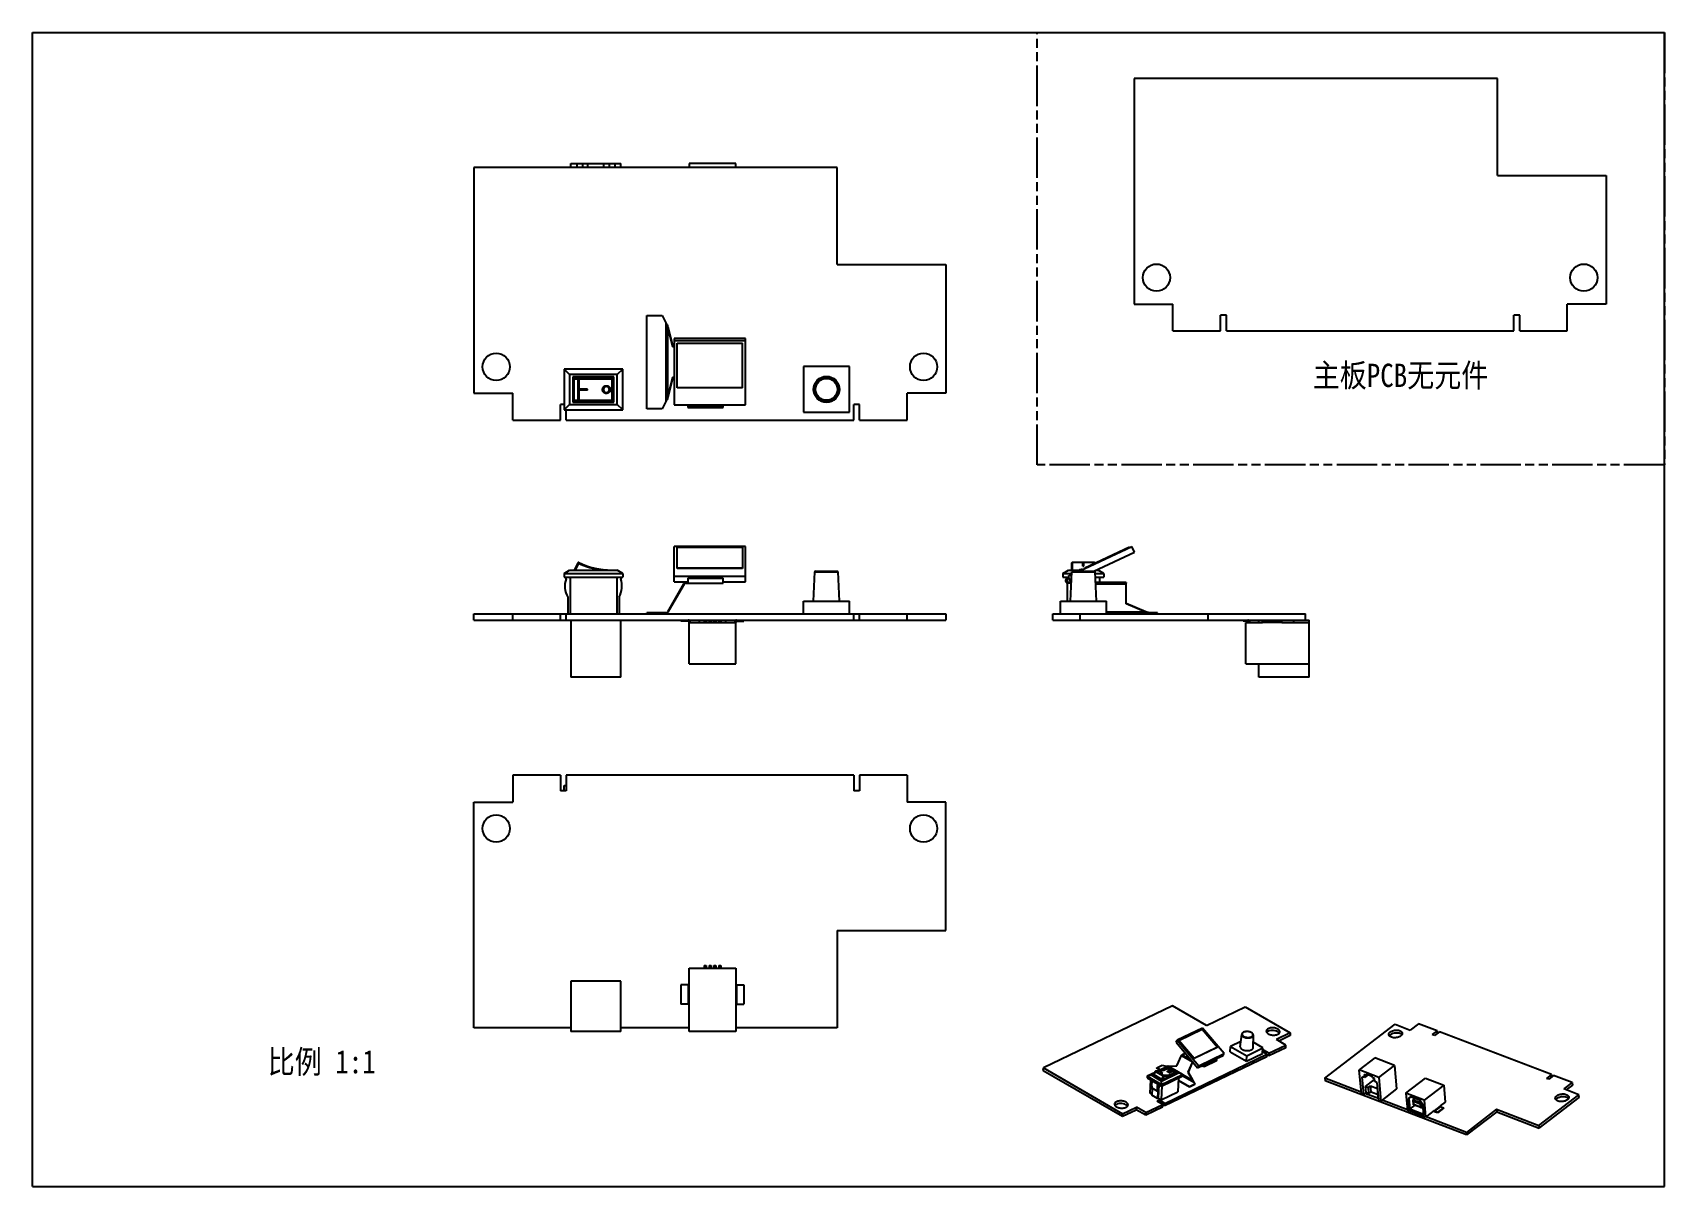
# Model space of a CAD drawing. Extents: x 0 to 420, y 0 to 297.
import ezdxf

# ---------------------------------------------------------------- set-up
doc = ezdxf.new("R2010")
doc.units = 0
doc.header["$LTSCALE"] = 23.1
doc.linetypes.add('PHANTOM', pattern=[0.8, 0.45, -0.05, 0.1, -0.05, 0.1, -0.05])
doc.layers.get('0').update_dxf_attribs({"linetype": 'CONTINUOUS'})
doc.layers.add('06___PRT_ALL_SURFS', color=7, linetype='CONTINUOUS')
doc.styles.get("Standard").update_dxf_attribs({"font": 'txt', "width": 0.85})

msp = doc.modelspace()

# ---------------------------------------------------------------- texts
at = {"color": 2, "linetype": 'CONTINUOUS', "char_height": 6, "width": 62.0331, "attachment_point": 1}
for s, insert in [('{\\fSimSun|b0|i0|c134|p2;\\C5;主板\\fSimSun|b0|i0|c0|p2;PCB\\fSimSun|b0|i0|c134|p2;无元件}', (329.49, 211.78)), ('{\\fSimSun|b0|i0|c134|p2;\\C5;比例\\fSimSun|b0|i0|c0|p2; 1\\fSimSun|b0|i0|c134|p2;:1}', (60.52, 35.08))]:
    msp.add_mtext(s, dxfattribs=dict(at, insert=insert))

# ---------------------------------------------------------------- linework, layer by layer
at = {"color": 7, "linetype": 'CONTINUOUS'}
for p, q in [((0, 0), (0, 297)), ((0, 297), (420, 297)), ((420, 0), (420, 297)), ((283.52, 285.23), (283.52, 227.13)), ((377.02, 285.23), (283.52, 285.23)), ((377.02, 260.23), (377.02, 285.23)), ((113.58, 262.27), (113.58, 204.17)), ((207.08, 262.27), (113.58, 262.27)), ((138.53, 262.27), (138.53, 263.27)), ((138.53, 263.27), (151.43, 263.27)), ((140.08, 263.27), (140.08, 262.27)), ((141.58, 262.27), (141.58, 263.27)), ((142.93, 262.27), (142.93, 263.27)), ((147.03, 262.27), (147.03, 263.27)), ((148.38, 263.27), (148.38, 262.27)), ((149.88, 263.27), (149.88, 262.27)), ((151.43, 262.27), (151.43, 263.27)), ((181, 263.27), (168.96, 263.27)), ((168.96, 263.27), (168.96, 262.27)), ((181, 262.27), (181, 263.27)), ((207.08, 237.27), (207.08, 262.27)), ((377.02, 260.23), (405.02, 260.23)), ((405.02, 260.23), (405.02, 227.13)), ((207.08, 237.27), (235.08, 237.27)), ((235.08, 237.27), (235.08, 204.17)), ((283.52, 227.13), (293.52, 227.13)), ((293.52, 220.23), (293.52, 227.13)), ((405.02, 227.13), (395.01, 227.13)), ((395.01, 220.23), (395.01, 227.13)), ((158.05, 224.18), (162.05, 224.18)), ((158.05, 200.18), (158.05, 224.18)), ((162.05, 224.18), (162.97, 222.33)), ((307.27, 224.23), (305.77, 224.23)), ((305.77, 220.23), (305.77, 224.23)), ((307.27, 220.23), (307.27, 224.23)), ((382.77, 224.23), (381.27, 224.23)), ((381.27, 220.23), (381.27, 224.23)), ((382.77, 220.23), (382.77, 224.23)), ((162.97, 222.33), (162.97, 202.03)), ((163.41, 221.18), (163.54, 221.18)), ((163.41, 221.18), (164.66, 216.18)), ((163.41, 221.18), (163.41, 203.18)), ((293.52, 220.23), (305.77, 220.23)), ((307.27, 220.23), (381.27, 220.23)), ((382.77, 220.23), (395.01, 220.23)), ((164.66, 216.18), (165.13, 216.18)), ((183.53, 218.29), (165.13, 218.29)), ((165.13, 218.29), (165.13, 201.21)), ((183.53, 217.62), (165.13, 217.62)), ((165.93, 217.07), (182.73, 217.07)), ((165.93, 205.52), (165.93, 217.07)), ((165.93, 217.03), (182.73, 217.03)), ((182.73, 205.52), (182.73, 217.07)), ((183.53, 201.21), (183.53, 218.29)), ((136.78, 210.37), (138.18, 208.97)), ((151.88, 210.37), (136.78, 210.37)), ((136.78, 210.37), (136.78, 199.87)), ((151.88, 210.37), (150.48, 208.97)), ((151.88, 199.87), (151.88, 210.37)), ((210.23, 211.07), (198.43, 211.07)), ((198.43, 211.07), (198.43, 199.27)), ((210.23, 199.27), (210.23, 211.07)), ((150.48, 208.97), (138.18, 208.97)), ((138.18, 208.97), (138.18, 201.27)), ((149.58, 208.37), (139.08, 208.37)), ((139.08, 208.37), (139.08, 201.87)), ((139.28, 207.92), (149.32, 207.92)), ((139.39, 202.32), (139.39, 207.92)), ((139.48, 208.12), (149.12, 208.12)), ((140.29, 207.92), (140.29, 202.32)), ((140.55, 207.92), (140.55, 202.32)), ((149.08, 208.12), (149.08, 202.32)), ((149.28, 207.92), (149.28, 202.32)), ((149.32, 202.32), (149.32, 207.92)), ((149.58, 201.87), (149.58, 208.37)), ((150.48, 201.27), (150.48, 208.97)), ((164.66, 208.18), (163.41, 203.18)), ((165.13, 208.18), (164.66, 208.18)), ((113.58, 204.17), (123.58, 204.17)), ((123.58, 197.27), (123.58, 204.17)), ((139.08, 201.87), (149.58, 201.87)), ((149.32, 202.32), (139.28, 202.32)), ((149.12, 202.12), (139.48, 202.12)), ((142.78, 205.25), (140.9, 205.25)), ((140.9, 205), (140.9, 205.25)), ((142.78, 205), (140.9, 205)), ((142.77, 205), (142.77, 205.25)), ((142.78, 205), (142.78, 205.25)), ((149.08, 202.12), (149.08, 202.32)), ((162.97, 202.03), (162.05, 200.18)), ((163.41, 203.18), (163.54, 203.18)), ((182.73, 205.52), (165.93, 205.52)), ((235.08, 204.17), (225.08, 204.17)), ((225.08, 197.27), (225.08, 204.17)), ((136.78, 201.27), (135.83, 201.27)), ((135.83, 197.27), (135.83, 201.27)), ((136.78, 199.87), (138.18, 201.27)), ((136.78, 199.87), (151.88, 199.87)), ((137.33, 197.27), (137.33, 199.87)), ((138.18, 201.27), (150.48, 201.27)), ((151.88, 199.87), (150.48, 201.27)), ((162.05, 200.18), (158.05, 200.18)), ((165.13, 201.21), (183.53, 201.21)), ((198.43, 199.27), (210.23, 199.27)), ((212.83, 201.27), (211.33, 201.27)), ((211.33, 197.27), (211.33, 201.27)), ((212.83, 197.27), (212.83, 201.27)), ((123.58, 197.27), (135.83, 197.27)), ((137.33, 197.27), (211.33, 197.27)), ((212.83, 197.27), (225.08, 197.27)), ((165.13, 155.61), (165.13, 164.71)), ((183.53, 164.71), (165.13, 164.71)), ((165.93, 159.09), (165.93, 164.54)), ((165.93, 164.54), (182.73, 164.54)), ((182.73, 164.54), (182.73, 159.09)), ((183.53, 155.61), (183.53, 164.71)), ((269.34, 158.36), (282.95, 164.71)), ((282.36, 164.54), (270.85, 159.18)), ((282.36, 164.54), (282.4, 164.45)), ((283.62, 163.26), (282.95, 164.71)), ((140.29, 160.49), (139.39, 158.66)), ((140.47, 160.4), (139.61, 158.66)), ((140.47, 160.4), (140.29, 160.49)), ((140.47, 160.4), (140.55, 160.58)), ((267.45, 158.66), (267.45, 160.4)), ((267.65, 158.66), (267.65, 160.6)), ((273.25, 160.6), (267.65, 160.6)), ((273.25, 160.58), (267.65, 160.58)), ((270.33, 159.69), (270.33, 160.42)), ((270.33, 160.42), (270.58, 160.42)), ((270.33, 160.39), (270.58, 160.39)), ((270.33, 159.69), (270.58, 159.69)), ((270.58, 159.69), (270.58, 160.42)), ((273.13, 158.36), (283.62, 163.26)), ((273.25, 160.6), (273.25, 160.3)), ((136.78, 157.76), (138.18, 158.66)), ((136.78, 157.76), (136.78, 156.86)), ((136.78, 157.76), (151.88, 157.76)), ((136.78, 156.86), (151.88, 156.86)), ((137.28, 156.86), (137.28, 156.36)), ((138.18, 158.66), (150.48, 158.66)), ((138.33, 156.86), (138.33, 147.36)), ((150.33, 156.86), (150.33, 147.36)), ((151.88, 157.76), (150.48, 158.66)), ((151.38, 156.86), (151.38, 156.36)), ((151.88, 157.76), (151.88, 156.86)), ((165.13, 157.06), (183.53, 157.06)), ((165.13, 155.61), (168.63, 155.61)), ((182.73, 159.18), (165.93, 159.18)), ((182.73, 159.09), (165.93, 159.09)), ((168.13, 155.29), (168.13, 155.44)), ((168.63, 155.44), (168.13, 155.44)), ((177.73, 155.61), (183.53, 155.61)), ((200.98, 150.66), (201.31, 158.17)), ((201.31, 158.17), (207.35, 158.17)), ((201.51, 158.36), (207.15, 158.36)), ((207.68, 150.66), (207.35, 158.17)), ((265.2, 157.76), (266.6, 158.66)), ((265.2, 157.76), (265.2, 156.86)), ((265.2, 157.76), (267.46, 157.76)), ((265.2, 156.86), (266.63, 156.86)), ((266.24, 156.53), (266.3, 156.39)), ((266.3, 156.86), (266.3, 156.56)), ((266.3, 156.39), (266.76, 156.61)), ((266.3, 156.39), (266.3, 155.49)), ((266.51, 155.29), (266.51, 155.44)), ((267.36, 155.44), (266.51, 155.44)), ((266.54, 157.06), (267.45, 157.48)), ((267.22, 155.61), (266.54, 157.06)), ((266.6, 158.66), (269.99, 158.66)), ((267.15, 150.66), (267.48, 158.17)), ((267.22, 155.61), (267.37, 155.68)), ((267.48, 158.17), (273.53, 158.17)), ((267.68, 158.36), (273.33, 158.36)), ((269.7, 158.71), (269.7, 158.68)), ((270.85, 159.18), (270.89, 159.09)), ((273.85, 150.66), (273.53, 158.17)), ((273.54, 157.76), (275.7, 157.76)), ((273.58, 156.86), (275.7, 156.86)), ((281.51, 155.44), (273.64, 155.44)), ((273.77, 158.66), (274.3, 158.66)), ((275.7, 157.76), (274.3, 158.66)), ((274.6, 156.86), (274.6, 155.44)), ((275.7, 157.76), (275.7, 156.86)), ((281.51, 155.44), (281.51, 155.29)), ((137.73, 151.66), (137.73, 147.36)), ((150.93, 151.66), (150.93, 147.36)), ((167.57, 155.12), (163.41, 147.9)), ((167.57, 155.12), (167.7, 155.04)), ((167.74, 155.1), (167.62, 155.19)), ((266.3, 155.33), (266.3, 150.66)), ((113.58, 145.76), (113.58, 147.36)), ((113.58, 147.36), (235.08, 147.36)), ((123.58, 145.76), (123.58, 147.36)), ((135.83, 145.76), (135.83, 147.36)), ((137.33, 145.76), (137.33, 147.36)), ((158.05, 147.5), (158.05, 147.65)), ((162.97, 147.65), (158.05, 147.65)), ((162.05, 147.5), (162.05, 147.65)), ((162.97, 147.65), (162.97, 147.5)), ((163.41, 147.9), (163.54, 147.83)), ((164.79, 149.99), (164.66, 150.07)), ((198.43, 150.66), (210.23, 150.66)), ((198.43, 147.36), (198.43, 150.66)), ((210.23, 147.36), (210.23, 150.66)), ((211.33, 145.76), (211.33, 147.36)), ((212.83, 145.76), (212.83, 147.36)), ((225.08, 145.76), (225.08, 147.36)), ((235.08, 147.36), (235.08, 145.76)), ((262.6, 145.76), (262.6, 147.36)), ((262.6, 147.36), (327.6, 147.36)), ((264.6, 147.36), (264.6, 150.66)), ((264.6, 150.66), (276.4, 150.66)), ((269.51, 147.36), (269.51, 145.76)), ((276.4, 147.36), (276.4, 150.66)), ((286.51, 147.9), (281.51, 150.07)), ((286.51, 147.9), (286.51, 147.83)), ((287.66, 147.65), (287.66, 147.5)), ((289.51, 147.65), (287.66, 147.65)), ((289.51, 147.5), (289.51, 147.65)), ((302.6, 145.76), (302.6, 147.36)), ((327.6, 145.76), (327.6, 147.36)), ((113.58, 145.76), (235.08, 145.76)), ((138.53, 145.76), (138.53, 131.06)), ((151.43, 131.06), (151.43, 145.76)), ((166.88, 145.46), (166.88, 145.76)), ((168.76, 145.46), (166.88, 145.46)), ((168.96, 134.54), (168.96, 145.26)), ((168.96, 145.16), (181, 145.16)), ((169.26, 145.26), (169.26, 145.16)), ((171.58, 145.76), (171.58, 145.16)), ((172.86, 145.76), (172.86, 145.16)), ((172.86, 145.56), (173.36, 145.56)), ((172.86, 145.26), (173.36, 145.26)), ((173.36, 145.76), (173.36, 145.16)), ((174.11, 145.76), (174.11, 145.16)), ((174.11, 145.56), (174.61, 145.56)), ((174.11, 145.26), (174.61, 145.26)), ((174.61, 145.76), (174.61, 145.16)), ((175.36, 145.76), (175.36, 145.16)), ((175.36, 145.56), (175.86, 145.56)), ((175.36, 145.26), (175.86, 145.26)), ((175.86, 145.76), (175.86, 145.16)), ((176.61, 145.76), (176.61, 145.16)), ((176.61, 145.56), (177.11, 145.56)), ((176.61, 145.26), (177.11, 145.26)), ((177.11, 145.76), (177.11, 145.16)), ((178.38, 145.76), (178.38, 145.16)), ((180.7, 145.26), (180.7, 145.16)), ((181, 134.54), (181, 145.26)), ((181.2, 145.46), (183.08, 145.46)), ((183.08, 145.46), (183.08, 145.76)), ((262.6, 145.76), (328.6, 145.76)), ((311.6, 145.76), (311.6, 145.56)), ((311.6, 145.56), (312.8, 145.56)), ((312.3, 134.54), (312.3, 145.16)), ((312.3, 145.16), (316.52, 145.16)), ((313.1, 145.26), (313.1, 145.16)), ((313.3, 145.16), (313.3, 145.26)), ((315.6, 145.16), (315.6, 145.76)), ((316.52, 145.16), (316.52, 145.76)), ((316.52, 145.46), (321.52, 145.46)), ((316.52, 145.26), (321.52, 145.26)), ((321.52, 145.16), (321.52, 145.76)), ((321.52, 145.16), (328.6, 145.16)), ((324.52, 145.76), (324.52, 145.16)), ((328.6, 131.06), (328.6, 145.76)), ((168.96, 134.54), (181, 134.54)), ((312.3, 134.54), (328.6, 134.54)), ((315.6, 131.06), (315.6, 134.54)), ((151.43, 131.06), (138.53, 131.06)), ((328.6, 131.06), (315.6, 131.06)), ((123.58, 105.83), (123.58, 98.93)), ((135.83, 105.83), (123.58, 105.83)), ((135.83, 105.83), (135.83, 101.83)), ((137.33, 105.83), (137.33, 101.83)), ((211.33, 105.83), (137.33, 105.83)), ((211.33, 105.83), (211.33, 101.83)), ((212.83, 105.83), (212.83, 101.83)), ((225.08, 105.83), (212.83, 105.83)), ((225.08, 105.83), (225.08, 98.93)), ((137.33, 101.83), (135.83, 101.83)), ((136.78, 101.83), (136.78, 103.23)), ((136.78, 103.23), (137.33, 103.23)), ((212.83, 101.83), (211.33, 101.83)), ((113.58, 40.83), (113.58, 98.93)), ((113.58, 98.93), (123.58, 98.93)), ((235.08, 98.93), (225.08, 98.93)), ((235.08, 65.83), (235.08, 98.93)), ((207.08, 65.83), (207.08, 40.83)), ((207.08, 65.83), (235.08, 65.83)), ((168.96, 39.83), (168.96, 56.13)), ((168.96, 56.13), (181, 56.13)), ((172.86, 56.83), (172.86, 56.13)), ((172.86, 56.83), (173.36, 56.83)), ((173.36, 56.83), (173.36, 56.13)), ((174.11, 56.83), (174.11, 56.13)), ((174.11, 56.83), (174.61, 56.83)), ((174.61, 56.83), (174.61, 56.13)), ((175.36, 56.83), (175.36, 56.13)), ((175.36, 56.83), (175.86, 56.83)), ((175.86, 56.83), (175.86, 56.13)), ((176.61, 56.83), (176.61, 56.13)), ((176.61, 56.83), (177.11, 56.83)), ((177.11, 56.83), (177.11, 56.13)), ((181, 56.13), (181, 39.83)), ((138.53, 52.83), (138.53, 39.83)), ((151.43, 52.83), (138.53, 52.83)), ((151.43, 39.83), (151.43, 52.83)), ((166.88, 51.91), (166.88, 46.91)), ((168.96, 51.91), (166.88, 51.91)), ((168.76, 51.91), (168.76, 46.91)), ((181, 51.91), (183.08, 51.91)), ((181.2, 51.91), (181.2, 46.91)), ((183.08, 51.91), (183.08, 46.91)), ((168.96, 46.91), (166.88, 46.91)), ((181, 46.91), (183.08, 46.91)), ((293.37, 46.5), (260.16, 30.51)), ((302.14, 41.42), (293.37, 46.5)), ((302.14, 41.42), (312.09, 46.21)), ((312.09, 46.21), (323.71, 39.49)), ((138.53, 40.83), (113.58, 40.83)), ((151.43, 39.83), (138.53, 39.83)), ((168.96, 40.83), (151.43, 40.83)), ((181, 39.83), (168.96, 39.83)), ((207.08, 40.83), (181, 40.83)), ((301.11, 40.75), (294.58, 37.6)), ((295.06, 37.55), (301.03, 40.43)), ((301.03, 40.43), (304.94, 35.81)), ((306.68, 34.18), (301.11, 40.75)), ((310.85, 35.95), (311.2, 39.12)), ((314.19, 35.76), (314.21, 38.94)), ((323.71, 39.49), (320.16, 37.78)), ((323.67, 38.81), (320.78, 37.42)), ((323.71, 39.49), (323.67, 38.81)), ((332.61, 27.86), (350.68, 41.72)), ((350.68, 41.72), (354.57, 40.23)), ((356.72, 41.87), (354.57, 40.23)), ((361.49, 40.04), (356.72, 41.87)), ((361.49, 40.04), (360.25, 39.09)), ((360.83, 38.87), (360.25, 39.09)), ((362.08, 39.82), (360.83, 38.87)), ((361.49, 40.04), (361.55, 39.42)), ((390.91, 28.77), (362.08, 39.82)), ((291.41, 21.37), (317.7, 34.03)), ((294.3, 37.13), (294.58, 37.6)), ((294.3, 37.13), (299.87, 30.55)), ((294.55, 31.03), (295.71, 33.67)), ((294.58, 37.6), (300.15, 31.03)), ((295.06, 37.55), (295.05, 37.52)), ((298.95, 32.91), (295.05, 37.52)), ((298.97, 32.94), (295.06, 37.55)), ((295.71, 33.67), (298.52, 32.04)), ((295.92, 33.9), (296.31, 34.09)), ((295.92, 33.9), (298.12, 32.63)), ((304.92, 35.78), (298.95, 32.91)), ((304.94, 35.81), (298.97, 32.94)), ((300.15, 31.03), (306.68, 34.18)), ((304.72, 32.89), (306.41, 33.7)), ((304.94, 35.81), (304.92, 35.78)), ((306.41, 33.7), (306.68, 34.18)), ((308.27, 34.62), (308.35, 36.02)), ((308.27, 34.62), (312.41, 32.23)), ((311, 37.29), (308.35, 36.02)), ((308.35, 36.02), (312.49, 33.62)), ((312.41, 32.23), (316.6, 34.24)), ((312.41, 32.23), (312.49, 33.62)), ((312.49, 33.62), (316.69, 35.64)), ((316.69, 35.64), (314.2, 37.08)), ((316.6, 34.24), (316.69, 35.64)), ((317.7, 34.03), (316.63, 34.64)), ((316.82, 35.09), (316.65, 35.01)), ((316.82, 35.09), (316.79, 34.55)), ((318.23, 34.28), (316.82, 35.09)), ((317.66, 33.35), (317.7, 34.03)), ((318.19, 33.6), (317.69, 33.89)), ((322.54, 35.7), (318.19, 33.6)), ((318.19, 33.6), (318.23, 34.28)), ((318.23, 34.28), (322.58, 36.38)), ((322.58, 36.38), (320.16, 37.78)), ((322.54, 35.7), (322.58, 36.38)), ((260.12, 29.83), (260.16, 30.51)), ((260.12, 29.83), (280.52, 18.03)), ((260.16, 30.51), (280.56, 18.71)), ((288.65, 28.7), (289.02, 29.63)), ((288.69, 28.67), (289.05, 29.6)), ((289.05, 29.6), (291.02, 28.46)), ((289.12, 29.69), (289.12, 29.69)), ((289.15, 29.68), (291.11, 28.54)), ((289.33, 30.5), (290.75, 31.18)), ((290.25, 29.97), (289.33, 30.5)), ((289.33, 30.44), (289.33, 30.5)), ((292.24, 30.92), (289.65, 29.68)), ((292.26, 30.78), (290.03, 29.71)), ((290.75, 31.18), (291.73, 30.97)), ((292.15, 30.51), (290.8, 29.86)), ((317.66, 33.35), (291.37, 20.69)), ((291.73, 30.97), (292, 30.81)), ((292.13, 30.33), (294.1, 29.19)), ((292.15, 30.51), (292.14, 30.34)), ((294.43, 29.19), (292.15, 30.51)), ((292.17, 30.33), (294.14, 29.19)), ((295.93, 28.79), (292.24, 30.92)), ((292.24, 30.92), (292.26, 30.78)), ((294.96, 29.22), (292.26, 30.78)), ((292.27, 29.75), (292.27, 29.73)), ((292.29, 30.91), (294.55, 31.03)), ((292.29, 30.91), (298.61, 27.26)), ((298.52, 32.04), (297.36, 29.4)), ((297.4, 29.39), (297.36, 29.4)), ((297.36, 29.4), (298.61, 27.26)), ((298.52, 32.04), (298.56, 32.03)), ((298.57, 32.06), (298.53, 32.08)), ((298.97, 32.94), (298.95, 32.91)), ((299.87, 30.55), (301.45, 31.31)), ((299.87, 30.55), (300.15, 31.03)), ((301.36, 30.94), (301.05, 31.12)), ((301.35, 30.87), (301.36, 30.94)), ((301.36, 30.94), (301.54, 31.03)), ((301.45, 31.31), (301.46, 31.3)), ((301.48, 31.34), (301.46, 31.3)), ((345.5, 33.08), (341.46, 29.98)), ((342.03, 23.9), (341.46, 29.98)), ((346.49, 28.05), (341.46, 29.98)), ((350.53, 31.15), (345.5, 33.08)), ((346.49, 28.05), (350.53, 31.15)), ((350.53, 31.15), (351.09, 25.07)), ((286.88, 28.34), (286.86, 27.96)), ((286.86, 27.96), (290.54, 25.83)), ((288.9, 29.31), (286.88, 28.34)), ((286.88, 28.34), (287.89, 28.68)), ((286.88, 28.34), (290.56, 26.21)), ((287.76, 27.44), (287.56, 23.98)), ((288.82, 29.13), (287.89, 28.68)), ((287.89, 28.68), (290.59, 27.11)), ((288.2, 25.26), (288.1, 23.44)), ((288.16, 27.2), (288.16, 27.17)), ((289.57, 26.36), (288.16, 27.17)), ((289.61, 24.45), (288.2, 25.26)), ((288.71, 28.85), (288.42, 28.71)), ((288.42, 28.71), (290.7, 27.39)), ((290.65, 27.53), (288.69, 28.67)), ((289.57, 26.39), (289.57, 26.36)), ((289.92, 26.19), (289.71, 22.73)), ((290.29, 29.08), (290.2, 29.13)), ((290.68, 25.9), (290.47, 22.29)), ((290.54, 25.83), (295.9, 28.41)), ((290.56, 26.21), (290.54, 25.83)), ((290.56, 26.21), (295.93, 28.79)), ((290.56, 26.21), (290.59, 27.11)), ((290.59, 27.11), (294.96, 29.22)), ((291.02, 28.46), (290.65, 27.53)), ((290.7, 27.39), (294.43, 29.19)), ((291.15, 28.41), (290.78, 27.49)), ((290.86, 29.14), (290.85, 29.13)), ((290.92, 29.09), (290.85, 29.13)), ((290.94, 29.09), (290.86, 29.14)), ((290.94, 29.09), (290.94, 29.09)), ((292.88, 29.39), (292.88, 29.38)), ((294.16, 29.06), (294.16, 29.07)), ((294.19, 29.07), (294.19, 29.1)), ((294.94, 27.95), (294.73, 24.34)), ((297.76, 25.63), (294.9, 27.28)), ((295.93, 28.79), (294.96, 29.22)), ((295.93, 28.79), (295.9, 28.41)), ((295.91, 28.55), (298.86, 26.85)), ((297.75, 25.56), (297.76, 25.63)), ((299.18, 26.31), (297.76, 25.63)), ((298.61, 27.26), (298.66, 27.25)), ((298.86, 26.85), (299.18, 26.31)), ((299.17, 26.25), (299.18, 26.31)), ((332.61, 27.86), (332.68, 27.2)), ((341.99, 24.27), (332.61, 27.86)), ((369.11, 13.24), (332.68, 27.2)), ((342.63, 23.67), (342.21, 28.21)), ((342.79, 27.99), (342.21, 28.21)), ((342.72, 28.76), (342.79, 27.99)), ((343.24, 28.55), (342.72, 28.76)), ((343.81, 28.77), (342.79, 27.99)), ((343.1, 25.72), (345.39, 27.47)), ((343.25, 24.15), (343.1, 25.72)), ((343.1, 25.72), (343.81, 25.45)), ((343.2, 29.01), (343.24, 28.55)), ((343.2, 29.01), (344.8, 28.4)), ((343.63, 28.85), (343.24, 28.55)), ((343.81, 25.45), (344.37, 25.88)), ((343.95, 23.88), (343.81, 25.45)), ((344.51, 24.31), (344.37, 25.88)), ((344.37, 25.88), (346.17, 25.18)), ((344.84, 27.94), (344.8, 28.4)), ((345.37, 27.74), (344.84, 27.94)), ((345.44, 26.98), (345.37, 27.74)), ((346.02, 26.75), (345.44, 26.98)), ((346.02, 26.75), (346.45, 22.2)), ((346.49, 28.05), (347.05, 21.97)), ((353.45, 23.99), (358.52, 27.88)), ((363.21, 26.08), (358.14, 22.19)), ((358.52, 27.88), (363.21, 26.08)), ((363.21, 26.08), (363.62, 21.69)), ((390.91, 28.77), (389.67, 27.81)), ((390.25, 27.59), (389.67, 27.81)), ((391.5, 28.54), (390.25, 27.59)), ((390.91, 28.77), (390.97, 28.14)), ((396.27, 26.72), (391.5, 28.54)), ((396.27, 26.72), (394.13, 25.07)), ((396.33, 26.05), (394.74, 24.83)), ((396.27, 26.72), (396.33, 26.05)), ((286.53, 19.02), (290.88, 21.11)), ((287.56, 23.98), (288.11, 23.66)), ((289.5, 22.63), (288.1, 23.44)), ((290.01, 22.18), (289.48, 21.93)), ((290.88, 21.11), (289.48, 21.93)), ((289.61, 24.45), (289.5, 22.63)), ((289.5, 22.63), (289.71, 22.73)), ((289.71, 22.73), (290.47, 22.29)), ((290.01, 22.18), (289.98, 21.64)), ((291.41, 21.37), (290.01, 22.18)), ((290.47, 22.29), (294.73, 24.34)), ((290.84, 20.43), (290.88, 21.11)), ((291.37, 20.69), (291.41, 21.37)), ((342.03, 23.9), (342.63, 23.67)), ((342.63, 23.67), (343.25, 24.15)), ((346.41, 22.58), (342.94, 23.91)), ((343.25, 24.15), (343.95, 23.88)), ((343.95, 23.88), (344.51, 24.31)), ((344.51, 24.31), (346.31, 23.62)), ((346.23, 24.53), (346.22, 24.52)), ((346.37, 22.95), (346.22, 24.52)), ((346.23, 24.52), (346.22, 24.52)), ((346.37, 22.95), (346.38, 22.95)), ((346.45, 22.2), (347.05, 21.97)), ((351.09, 25.07), (347.05, 21.97)), ((353.85, 19.73), (347.36, 22.21)), ((353.45, 23.99), (353.86, 19.6)), ((358.14, 22.19), (353.45, 23.99)), ((354.73, 23.16), (354.04, 22.64)), ((354.3, 19.78), (354.04, 22.64)), ((354.25, 22.61), (354.85, 23.06)), ((354.25, 22.61), (354.5, 19.93)), ((354.73, 23.16), (356.93, 22.32)), ((354.8, 23.08), (356.93, 22.26)), ((355.34, 22.31), (355.83, 22.69)), ((355.46, 21.03), (355.34, 22.31)), ((355.39, 21.91), (355.34, 22.31)), ((355.34, 22.31), (357.48, 21.49)), ((355.48, 21.04), (355.39, 21.91)), ((355.39, 21.91), (357.15, 21.24)), ((355.48, 21.04), (355.46, 21.03)), ((357.6, 20.21), (355.46, 21.03)), ((357.23, 20.37), (355.48, 21.04)), ((357.78, 21.2), (356.93, 22.32)), ((356.93, 22.27), (357.73, 21.22)), ((357.15, 21.24), (357.48, 21.49)), ((357.15, 21.24), (357.23, 20.37)), ((357.48, 21.49), (357.51, 21.51)), ((357.48, 21.49), (357.6, 20.21)), ((357.72, 21.22), (357.98, 18.49)), ((357.78, 21.2), (358.04, 18.34)), ((358.14, 22.19), (358.55, 17.81)), ((363.62, 21.69), (362.31, 20.69)), ((387.73, 15.68), (398.02, 23.58)), ((387.79, 15.02), (398.08, 22.91)), ((398.02, 23.58), (394.13, 25.07)), ((398.08, 22.91), (398.02, 23.58)), ((280.52, 18.03), (284.07, 19.74)), ((280.52, 18.03), (280.56, 18.71)), ((280.56, 18.71), (284.11, 20.42)), ((284.11, 20.42), (284.07, 19.74)), ((286.49, 18.34), (284.07, 19.74)), ((286.53, 19.02), (284.11, 20.42)), ((290.84, 20.43), (286.49, 18.34)), ((286.49, 18.34), (286.53, 19.02)), ((291.37, 20.69), (290.87, 20.98)), ((358.55, 17.81), (353.86, 19.6)), ((358.04, 18.34), (354.3, 19.78)), ((355.78, 20.9), (354.5, 19.93)), ((354.5, 19.93), (357.97, 18.6)), ((357.23, 20.37), (357.6, 20.21)), ((357.6, 20.21), (357.8, 20.36)), ((360.75, 19.49), (358.55, 17.81)), ((369.05, 13.9), (358.66, 17.88)), ((360.75, 19.49), (360.76, 19.45)), ((362.31, 20.65), (360.76, 19.45)), ((362.4, 20.53), (360.84, 19.34)), ((360.84, 19.34), (361.58, 19.06)), ((361.59, 18.94), (360.85, 19.22)), ((363.13, 20.25), (361.58, 19.06)), ((361.58, 19.06), (361.59, 18.94)), ((363.14, 20.13), (361.59, 18.94)), ((362.31, 20.69), (362.31, 20.65)), ((362.4, 20.53), (363.13, 20.25)), ((363.13, 20.25), (363.14, 20.13)), ((376.82, 19.86), (369.05, 13.9)), ((376.88, 19.2), (369.11, 13.24)), ((376.82, 19.86), (387.73, 15.68)), ((376.82, 19.86), (376.88, 19.2)), ((376.88, 19.2), (387.79, 15.02)), ((369.05, 13.9), (369.11, 13.24)), ((387.73, 15.68), (387.79, 15.02)), ((0, 0), (420, 0))]:
    msp.add_line(p, q, dxfattribs=at)
at = {"color": 3, "linetype": 'CONTINUOUS'}
for p, q in [((163.54, 221.18), (164.79, 216.18)), ((164.79, 208.18), (163.54, 203.18)), ((168.63, 201.21), (168.63, 200.53)), ((168.63, 200.91), (177.73, 200.91)), ((168.63, 200.53), (177.73, 200.53)), ((177.73, 200.53), (177.73, 201.21)), ((168.63, 156.53), (168.63, 155.29)), ((168.63, 156.53), (177.73, 156.53)), ((177.73, 155.29), (177.73, 156.53)), ((266.24, 156.53), (266.69, 156.74)), ((167.7, 155.04), (163.54, 147.83)), ((168.13, 155.29), (177.73, 155.29)), ((267.36, 155.29), (266.51, 155.29)), ((281.51, 155.29), (273.65, 155.29)), ((281.51, 155.04), (273.66, 155.04)), ((281.51, 149.99), (281.51, 155.29)), ((162.97, 147.5), (158.05, 147.5)), ((286.51, 147.83), (276.4, 147.83)), ((289.51, 147.5), (276.4, 147.5)), ((286.51, 147.83), (281.51, 149.99)), ((290.19, 29.94), (289.33, 30.44)), ((298.56, 32.03), (297.4, 29.39)), ((301.35, 30.87), (300.98, 31.09)), ((301.48, 31.34), (304.71, 32.9)), ((301.51, 30.86), (304.74, 32.41)), ((297.75, 25.56), (294.9, 27.21)), ((297.4, 29.39), (298.66, 27.25)), ((299.17, 26.25), (297.75, 25.56))]:
    msp.add_line(p, q, dxfattribs=at)
at = {"linetype": 'PHANTOM'}
msp.add_lwpolyline([(258.58, 297), (420, 297), (420, 185.71), (258.58, 185.71)], close=True, dxfattribs=at)
at = {"color": 7, "linetype": 'CONTINUOUS'}
for centre, radius in [((289.27, 233.93), 3.5), ((399.27, 233.93), 3.5), ((119.33, 210.97), 3.5), ((229.33, 210.97), 3.5), ((204.33, 205.17), 3.35), ((204.33, 205.17), 3.02), ((204.33, 205.17), 2.82), ((119.33, 92.13), 3.5), ((229.33, 92.13), 3.5)]:
    msp.add_circle(centre, radius, dxfattribs=at)
at = {"color": 3, "linetype": 'CONTINUOUS'}
for centre, radius, start, end in [((161.22, 220.49), 2.42, 16.5275, 17.4752), ((161.22, 203.87), 2.42, 342.5248, 343.4725), ((266.51, 155.94), 0.65, 115, 270), ((168.13, 154.79), 0.5, 90, 150), ((162.97, 148.15), 0.65, 270, 330), ((298.94, 31.86), 0.42, 152.6884, 156.2334), ((298.78, 31.95), 0.231, 147.5779, 151.6832), ((298.95, 31.86), 0.426, 151.6922, 152.6959), ((301.13, 31.04), 0.464, 37.9417, 40.2616), ((294.67, 25.42), 4.39, 21.3723, 22.1501)]:
    msp.add_arc(centre, radius, start, end, dxfattribs=at)
at = {"color": 7, "linetype": 'CONTINUOUS'}
for centre, radius, start, end in [((139.48, 207.92), 0.2, 90, 180), ((139.56, 207.96), 0.162, 90.0662, 103.338), ((149.08, 207.92), 0.2, 359.9987, 89.9923), ((149.12, 207.92), 0.2, 359.9987, 89.9924), ((139.48, 202.32), 0.2, 180, 270), ((139.56, 202.28), 0.162, 256.662, 269.9338), ((149.08, 202.32), 0.2, 270.0077, 0.0013), ((149.12, 202.32), 0.2, 270.0076, 0.0013), ((140.47, 160.4), 0.2, 64.7153, 153.7054), ((149.09, 178.66), 20.2, 244.7153, 261.9452), ((149.09, 178.66), 20, 244.7153, 269.8073), ((267.65, 160.4), 0.2, 102.0734, 180.0021), ((267.65, 160.4), 0.201, 90.0408, 102.0662), ((267.65, 160.36), 0.221, 90.0219, 100.8138), ((273.25, 160.4), 0.199, 83.9066, 89.9868), ((273.25, 160.4), 0.2, 0.0002, 83.944), ((142.8, 154.52), 5.81, 161.5147, 209.4235), ((145.87, 154.52), 5.81, 330.5765, 18.4853), ((168.13, 154.79), 0.65, 90, 150), ((201.51, 158.16), 0.2, 90, 177.5), ((207.15, 158.16), 0.2, 2.5, 90), ((266.51, 155.94), 0.5, 115, 270), ((267.68, 158.16), 0.2, 90, 177.5), ((273.33, 158.16), 0.2, 2.5, 90), ((162.97, 148.15), 0.5, 270, 330), ((288.61, 153.21), 5.7, 248.4319, 248.7015), ((168.76, 145.26), 0.5, 0, 90), ((168.76, 145.26), 0.2, 0, 90), ((181.2, 145.26), 0.5, 90, 180), ((181.2, 145.26), 0.2, 90, 180), ((312.8, 145.26), 0.5, 0, 90), ((312.8, 145.26), 0.3, 0, 90), ((312.3, 38.37), 1.44, 114.0524, 115.7042), ((312.27, 38.53), 1.26, 115.7029, 117.5554), ((320.05, 38.87), 1.02, 43.6481, 44.2679), ((350.03, 38.3), 0.948, 141.196, 145.1104), ((351.69, 38.41), 1.02, 49.9025, 50.5699), ((289.11, 29.59), 0.1, 85.0276, 158.4853), ((289.47, 33.76), 4.09, 265.1551, 265.5295), ((292.12, 30.24), 0.101, 100.983, 115.6479), ((288.52, 37.83), 8.33, 295.3941, 295.6822), ((292.12, 30.24), 0.1, 59.9448, 100.9649), ((292.23, 29.59), 0.108, 172.0785, 184.6428), ((292.25, 36.73), 5.82, 270.1201, 270.45), ((292.99, 29.51), 0.131, 346.6409, 354.9863), ((299.02, 31.82), 0.547, 151.6813, 156.2292), ((298.83, 31.92), 0.335, 150.9926, 151.6922), ((298.83, 31.92), 0.339, 145.6086, 150.9849), ((294.09, 29.11), 0.1, 357.4203, 59.9507), ((296.22, 25.74), 2.83, 31.1648, 32.4022), ((313.8, 35.43), 17.24, 209.1496, 209.3077), ((303.97, 29.91), 5.97, 209.3206, 209.6212), ((392.89, 21.88), 0.948, 141.196, 145.1104), ((394.55, 21.98), 1.02, 49.9025, 50.5699), ((280.98, 20.06), 1.02, 43.6481, 44.2679), ((335.59, 44.64), 31.12, 306.97, 307.429)]:
    msp.add_arc(centre, radius, start, end, dxfattribs=at)
for points, knots in [([(162.97, 222.33), (163.02, 222.23), (163.19, 221.86), (163.34, 221.48), (163.41, 221.18)], [0, 0, 0, 0, 0.256423, 1, 1, 1, 1]), ([(139.53, 208.12), (139.51, 208.11), (139.47, 208.09), (139.42, 208.05), (139.39, 207.99), (139.39, 207.94), (139.39, 207.92)], [0, 0, 0, 0, 0.238193, 0.484491, 0.739497, 1, 1, 1, 1]), ([(140.47, 208.12), (140.44, 208.12), (140.39, 208.11), (140.33, 208.06), (140.3, 208), (140.29, 207.95), (140.29, 207.92)], [0, 0, 0, 0, 0.237315, 0.482216, 0.737528, 1, 1, 1, 1]), ([(140.47, 208.12), (140.49, 208.12), (140.52, 208.08), (140.54, 208.03), (140.55, 207.98), (140.55, 207.95), (140.55, 207.92)], [0, 0, 0, 0, 0.368206, 0.508706, 0.663876, 1, 1, 1, 1]), ([(147.69, 204.12), (147.62, 204.12), (147.49, 204.13), (147.3, 204.19), (147.13, 204.28), (146.97, 204.41), (146.85, 204.56), (146.75, 204.74), (146.7, 204.92), (146.68, 205.12), (146.7, 205.32), (146.75, 205.51), (146.85, 205.68), (146.97, 205.83), (147.13, 205.96), (147.3, 206.05), (147.49, 206.11), (147.62, 206.12), (147.69, 206.12)], [0, 0, 0, 0, 0.062668, 0.125407, 0.188024, 0.250481, 0.312805, 0.375116, 0.437519, 0.49998, 0.562441, 0.624842, 0.687156, 0.749488, 0.811954, 0.874574, 0.937309, 1, 1, 1, 1]), ([(147.69, 205.87), (147.64, 205.87), (147.54, 205.86), (147.39, 205.82), (147.26, 205.75), (147.11, 205.62), (146.97, 205.42), (146.91, 205.12), (146.97, 204.83), (147.11, 204.62), (147.26, 204.49), (147.39, 204.42), (147.54, 204.38), (147.64, 204.37), (147.69, 204.37)], [0, 0, 0, 0, 0.062888, 0.125767, 0.188705, 0.251249, 0.375567, 0.500041, 0.624516, 0.748812, 0.81135, 0.874256, 0.937148, 1, 1, 1, 1]), ([(147.69, 205.87), (147.64, 205.87), (147.54, 205.86), (147.4, 205.82), (147.27, 205.75), (147.11, 205.62), (146.97, 205.42), (146.91, 205.12), (146.97, 204.83), (147.11, 204.62), (147.27, 204.49), (147.4, 204.42), (147.54, 204.38), (147.64, 204.37), (147.69, 204.37)], [0, 0, 0, 0, 0.062842, 0.125682, 0.188593, 0.251127, 0.375481, 0.500042, 0.624602, 0.748934, 0.811462, 0.874342, 0.937194, 1, 1, 1, 1]), ([(147.69, 206.12), (147.75, 206.12), (147.89, 206.11), (148.08, 206.05), (148.25, 205.96), (148.41, 205.83), (148.54, 205.68), (148.63, 205.51), (148.69, 205.32), (148.71, 205.12), (148.69, 204.92), (148.63, 204.74), (148.54, 204.56), (148.41, 204.41), (148.25, 204.28), (148.08, 204.19), (147.89, 204.13), (147.75, 204.12), (147.69, 204.12)], [0, 0, 0, 0, 0.062851, 0.125923, 0.188852, 0.251432, 0.313634, 0.375665, 0.4378, 0.499986, 0.562161, 0.624271, 0.686282, 0.74849, 0.811093, 0.874043, 0.937121, 1, 1, 1, 1]), ([(147.69, 204.37), (147.74, 204.37), (147.84, 204.38), (148.03, 204.44), (148.24, 204.58), (148.41, 204.83), (148.47, 205.12), (148.41, 205.42), (148.27, 205.62), (148.11, 205.75), (147.98, 205.82), (147.84, 205.86), (147.74, 205.87), (147.69, 205.87)], [0, 0, 0, 0, 0.062951, 0.125954, 0.25106, 0.375357, 0.499721, 0.624113, 0.748421, 0.811049, 0.874083, 0.937091, 1, 1, 1, 1]), ([(139.53, 202.13), (139.51, 202.13), (139.47, 202.15), (139.42, 202.19), (139.39, 202.25), (139.39, 202.3), (139.39, 202.32)], [0, 0, 0, 0, 0.238193, 0.484491, 0.739497, 1, 1, 1, 1]), ([(140.47, 202.12), (140.44, 202.12), (140.39, 202.13), (140.33, 202.18), (140.3, 202.24), (140.29, 202.29), (140.29, 202.32)], [0, 0, 0, 0, 0.237315, 0.482216, 0.737528, 1, 1, 1, 1]), ([(140.47, 202.12), (140.49, 202.12), (140.52, 202.16), (140.54, 202.21), (140.55, 202.26), (140.55, 202.3), (140.55, 202.32)], [0, 0, 0, 0, 0.368206, 0.508706, 0.663876, 1, 1, 1, 1]), ([(163.41, 203.18), (163.38, 203.08), (163.27, 202.69), (163.1, 202.32), (162.97, 202.03)], [0, 0, 0, 0, 0.242406, 1, 1, 1, 1]), ([(267.45, 160.4), (267.45, 160.42), (267.46, 160.46), (267.5, 160.52), (267.55, 160.56), (267.59, 160.57), (267.61, 160.58)], [0, 0, 0, 0, 0.239833, 0.485157, 0.738832, 1, 1, 1, 1]), ([(273.45, 160.4), (273.45, 160.42), (273.44, 160.47), (273.4, 160.53), (273.33, 160.57), (273.28, 160.58), (273.25, 160.58)], [0, 0, 0, 0, 0.238313, 0.483598, 0.738487, 1, 1, 1, 1]), ([(269.45, 158.71), (269.45, 158.71), (269.46, 158.72), (269.46, 158.72), (269.47, 158.73), (269.49, 158.73), (269.53, 158.74), (269.6, 158.76), (269.7, 158.77), (269.82, 158.78), (269.97, 158.79), (270.13, 158.8), (270.24, 158.81), (270.29, 158.81)], [0, 0, 0, 0, 0.00883, 0.015708, 0.024574, 0.048609, 0.081146, 0.171077, 0.29195, 0.440033, 0.610833, 0.79936, 1, 1, 1, 1]), ([(269.5, 158.69), (269.49, 158.69), (269.48, 158.7), (269.47, 158.7), (269.46, 158.7), (269.46, 158.71), (269.45, 158.71), (269.45, 158.71)], [0, 0, 0, 0, 0.397054, 0.689594, 0.797976, 0.883094, 1, 1, 1, 1]), ([(269.5, 158.71), (269.51, 158.71), (269.54, 158.72), (269.62, 158.73), (269.68, 158.74), (269.72, 158.74)], [0, 0, 0, 0, 0.178279, 0.406295, 1, 1, 1, 1]), ([(269.72, 158.68), (269.68, 158.68), (269.62, 158.68), (269.54, 158.69), (269.51, 158.69), (269.5, 158.69)], [0, 0, 0, 0, 0.594534, 0.822506, 1, 1, 1, 1]), ([(270.23, 158.78), (270.19, 158.77), (270.12, 158.77), (270.02, 158.77), (269.93, 158.76), (269.85, 158.75), (269.79, 158.74), (269.75, 158.73), (269.72, 158.72), (269.71, 158.72), (269.7, 158.71), (269.7, 158.71)], [0, 0, 0, 0, 0.206204, 0.397055, 0.567978, 0.714059, 0.83259, 0.920288, 0.975268, 0.99079, 1, 1, 1, 1]), ([(269.7, 158.71), (269.7, 158.71), (269.71, 158.71), (269.72, 158.7), (269.73, 158.7), (269.74, 158.7), (269.76, 158.69), (269.79, 158.69), (269.84, 158.69), (269.91, 158.68), (269.97, 158.68), (270.02, 158.68)], [0, 0, 0, 0, 0.025426, 0.047982, 0.078102, 0.115961, 0.16156, 0.275688, 0.418902, 0.588594, 1, 1, 1, 1]), ([(269.72, 158.74), (269.79, 158.75), (269.94, 158.76), (270.09, 158.77), (270.17, 158.77)], [0, 0, 0, 0, 0.45924, 1, 1, 1, 1]), ([(270, 158.67), (269.97, 158.67), (269.88, 158.67), (269.79, 158.67), (269.72, 158.68)], [0, 0, 0, 0, 0.273139, 1, 1, 1, 1]), ([(287.66, 147.65), (287.47, 147.65), (287.09, 147.7), (286.72, 147.82), (286.54, 147.9)], [0, 0, 0, 0, 0.489892, 1, 1, 1, 1]), ([(311.2, 39.12), (311.19, 39.08), (311.2, 39), (311.24, 38.88), (311.31, 38.76), (311.42, 38.65), (311.55, 38.54), (311.71, 38.45), (311.89, 38.37), (312.16, 38.28), (312.52, 38.21), (312.97, 38.2), (313.33, 38.25), (313.59, 38.32), (313.71, 38.37), (313.77, 38.4)], [0, 0, 0, 0, 0.040031, 0.081898, 0.127435, 0.177792, 0.233451, 0.294356, 0.360046, 0.429766, 0.577152, 0.727533, 0.871245, 0.937942, 1, 1, 1, 1]), ([(311.67, 39.67), (311.61, 39.64), (311.49, 39.57), (311.34, 39.44), (311.24, 39.29), (311.21, 39.18), (311.2, 39.12)], [0, 0, 0, 0, 0.281468, 0.537757, 0.774425, 1, 1, 1, 1]), ([(311.68, 39.65), (311.62, 39.62), (311.52, 39.55), (311.39, 39.43), (311.33, 39.31), (311.3, 39.21), (311.3, 39.14), (311.31, 39.06), (311.34, 38.96), (311.42, 38.84), (311.55, 38.71), (311.73, 38.59), (311.94, 38.49), (312.18, 38.42), (312.44, 38.37), (312.71, 38.34), (312.98, 38.34), (313.24, 38.37), (313.48, 38.43), (313.63, 38.49), (313.7, 38.52)], [0, 0, 0, 0, 0.057955, 0.108805, 0.153931, 0.175289, 0.196416, 0.217821, 0.239983, 0.287981, 0.342638, 0.40455, 0.473216, 0.547392, 0.625349, 0.705067, 0.7844, 0.861233, 0.933624, 1, 1, 1, 1]), ([(314.21, 38.94), (314.22, 38.99), (314.2, 39.08), (314.15, 39.21), (314.07, 39.33), (313.96, 39.44), (313.83, 39.54), (313.61, 39.66), (313.31, 39.77), (312.9, 39.85), (312.48, 39.87), (312.08, 39.82), (311.82, 39.74), (311.71, 39.69)], [0, 0, 0, 0, 0.045207, 0.091786, 0.140894, 0.193446, 0.250003, 0.310706, 0.443175, 0.586035, 0.731713, 0.872027, 1, 1, 1, 1]), ([(313.7, 38.52), (313.76, 38.55), (313.87, 38.61), (314.01, 38.74), (314.08, 38.86), (314.11, 38.96), (314.12, 39.03), (314.12, 39.1), (314.09, 39.2), (314.02, 39.33), (313.88, 39.46), (313.71, 39.58), (313.5, 39.69), (313.25, 39.76), (312.99, 39.82), (312.72, 39.84), (312.45, 39.84), (312.18, 39.81), (311.94, 39.76), (311.79, 39.7), (311.72, 39.67)], [0, 0, 0, 0, 0.059301, 0.111327, 0.157223, 0.178751, 0.199895, 0.221173, 0.243088, 0.290364, 0.344212, 0.405396, 0.4735, 0.547308, 0.625078, 0.704758, 0.784154, 0.861093, 0.933582, 1, 1, 1, 1]), ([(313.77, 38.4), (313.83, 38.43), (313.95, 38.5), (314.1, 38.63), (314.18, 38.76), (314.21, 38.87), (314.21, 38.92), (314.21, 38.94)], [0, 0, 0, 0, 0.296732, 0.556974, 0.786507, 0.894195, 1, 1, 1, 1]), ([(320.52, 40.48), (320.39, 40.56), (320.11, 40.68), (319.64, 40.79), (319.14, 40.83), (318.65, 40.79), (318.22, 40.68), (317.86, 40.51), (317.61, 40.28), (317.54, 40.08), (317.53, 39.99)], [0, 0, 0, 0, 0.130889, 0.275418, 0.425453, 0.571938, 0.706403, 0.82256, 0.918516, 1, 1, 1, 1]), ([(317.53, 39.99), (317.53, 39.93), (317.55, 39.79), (317.65, 39.6), (317.82, 39.43), (317.96, 39.33), (318.04, 39.29)], [0, 0, 0, 0, 0.20945, 0.438749, 0.701016, 1, 1, 1, 1]), ([(317.75, 39.76), (317.74, 39.75), (317.7, 39.71), (317.66, 39.67), (317.63, 39.64)], [0, 0, 0, 0, 0.259486, 1, 1, 1, 1]), ([(320.48, 39.81), (320.28, 39.92), (319.8, 40.09), (319.05, 40.17), (318.34, 40.07), (317.91, 39.89), (317.75, 39.76)], [0, 0, 0, 0, 0.248172, 0.522655, 0.784528, 1, 1, 1, 1]), ([(318.04, 39.29), (318.16, 39.21), (318.45, 39.09), (318.92, 38.98), (319.42, 38.94), (319.91, 38.98), (320.34, 39.09), (320.7, 39.26), (320.95, 39.49), (321.02, 39.69), (321.03, 39.78)], [0, 0, 0, 0, 0.130889, 0.275418, 0.425453, 0.571938, 0.706403, 0.82256, 0.918516, 1, 1, 1, 1]), ([(320.78, 39.58), (320.76, 39.6), (320.67, 39.69), (320.57, 39.76), (320.48, 39.81)], [0, 0, 0, 0, 0.233752, 1, 1, 1, 1]), ([(321.03, 39.78), (321.03, 39.85), (321.01, 39.98), (320.91, 40.17), (320.74, 40.34), (320.6, 40.44), (320.52, 40.48)], [0, 0, 0, 0, 0.20945, 0.438749, 0.701016, 1, 1, 1, 1]), ([(320.88, 39.45), (320.88, 39.46), (320.85, 39.51), (320.81, 39.55), (320.79, 39.57)], [0, 0, 0, 0, 0.241293, 1, 1, 1, 1]), ([(349.06, 39.08), (349.06, 39.14), (349.07, 39.26), (349.14, 39.44), (349.27, 39.61), (349.38, 39.71), (349.44, 39.76)], [0, 0, 0, 0, 0.218663, 0.452055, 0.711071, 1, 1, 1, 1]), ([(352.17, 38.72), (352.05, 38.63), (351.77, 38.47), (351.3, 38.32), (350.79, 38.25), (350.28, 38.26), (349.82, 38.35), (349.43, 38.53), (349.16, 38.77), (349.07, 38.98), (349.06, 39.08)], [0, 0, 0, 0, 0.126012, 0.267041, 0.415355, 0.561802, 0.69759, 0.816061, 0.915032, 1, 1, 1, 1]), ([(349.29, 38.9), (349.3, 38.92), (349.37, 38.99), (349.44, 39.06), (349.5, 39.1)], [0, 0, 0, 0, 0.237679, 1, 1, 1, 1]), ([(349.44, 39.76), (349.56, 39.85), (349.84, 40.01), (350.3, 40.16), (350.82, 40.23), (351.33, 40.22), (351.79, 40.13), (352.18, 39.96), (352.45, 39.71), (352.54, 39.5), (352.55, 39.4)], [0, 0, 0, 0, 0.126012, 0.267041, 0.415355, 0.561802, 0.69759, 0.816061, 0.915032, 1, 1, 1, 1]), ([(349.5, 39.1), (349.69, 39.25), (350.17, 39.47), (350.95, 39.6), (351.71, 39.53), (352.17, 39.34), (352.34, 39.2)], [0, 0, 0, 0, 0.242695, 0.516619, 0.781115, 1, 1, 1, 1]), ([(352.55, 39.4), (352.55, 39.34), (352.54, 39.22), (352.47, 39.04), (352.34, 38.87), (352.23, 38.77), (352.17, 38.72)], [0, 0, 0, 0, 0.218663, 0.452055, 0.711071, 1, 1, 1, 1]), ([(352.35, 39.19), (352.36, 39.18), (352.41, 39.14), (352.45, 39.1), (352.47, 39.06)], [0, 0, 0, 0, 0.259104, 1, 1, 1, 1]), ([(295.71, 33.67), (295.73, 33.72), (295.79, 33.81), (295.87, 33.88), (295.92, 33.9)], [0, 0, 0, 0, 0.528836, 1, 1, 1, 1]), ([(296.31, 34.09), (296.34, 34.1), (296.48, 34.17), (296.62, 34.22), (296.73, 34.26)], [0, 0, 0, 0, 0.243181, 1, 1, 1, 1]), ([(310.85, 35.95), (310.84, 35.91), (310.85, 35.82), (310.89, 35.68), (310.97, 35.55), (311.09, 35.42), (311.24, 35.31), (311.41, 35.21), (311.61, 35.12), (311.91, 35.02), (312.31, 34.95), (312.81, 34.93), (313.21, 34.98), (313.5, 35.07), (313.63, 35.12), (313.69, 35.15)], [0, 0, 0, 0, 0.040031, 0.081898, 0.127435, 0.177791, 0.23345, 0.294355, 0.360045, 0.429764, 0.57715, 0.727532, 0.871244, 0.937942, 1, 1, 1, 1]), ([(313.69, 35.15), (313.77, 35.19), (313.9, 35.26), (314.06, 35.41), (314.15, 35.55), (314.19, 35.67), (314.19, 35.73), (314.19, 35.76)], [0, 0, 0, 0, 0.296734, 0.556975, 0.786506, 0.894194, 1, 1, 1, 1]), ([(289.02, 29.63), (289.02, 29.63), (289.02, 29.62), (289.03, 29.61), (289.04, 29.6), (289.05, 29.6)], [0, 0, 0, 0, 0.119687, 0.321692, 1, 1, 1, 1]), ([(289.05, 29.6), (289.06, 29.61), (289.07, 29.64), (289.09, 29.66), (289.1, 29.67)], [0, 0, 0, 0, 0.516481, 1, 1, 1, 1]), ([(289.1, 29.67), (289.11, 29.67), (289.12, 29.68), (289.13, 29.68), (289.14, 29.68)], [0, 0, 0, 0, 0.277243, 1, 1, 1, 1]), ([(289.12, 29.69), (289.13, 29.69), (289.14, 29.69), (289.15, 29.68), (289.15, 29.68)], [0, 0, 0, 0, 0.745815, 1, 1, 1, 1]), ([(292.08, 30.33), (291.83, 30.21), (291.33, 30), (290.58, 29.79), (289.85, 29.67), (289.38, 29.67), (289.15, 29.69)], [0, 0, 0, 0, 0.273913, 0.531203, 0.77264, 1, 1, 1, 1]), ([(289.15, 29.68), (289.38, 29.66), (289.86, 29.66), (290.59, 29.77), (291.34, 29.99), (291.84, 30.19), (292.09, 30.31)], [0, 0, 0, 0, 0.228447, 0.470202, 0.727092, 1, 1, 1, 1]), ([(291.73, 30.97), (291.81, 30.95), (291.98, 30.92), (292.14, 30.91), (292.22, 30.91)], [0, 0, 0, 0, 0.516441, 1, 1, 1, 1]), ([(292.08, 30.33), (292.09, 30.34), (292.11, 30.34), (292.12, 30.33), (292.13, 30.33)], [0, 0, 0, 0, 0.460294, 1, 1, 1, 1]), ([(292.12, 29.61), (292.12, 29.62), (292.13, 29.65), (292.16, 29.69), (292.21, 29.72), (292.25, 29.74), (292.27, 29.75)], [0, 0, 0, 0, 0.20233, 0.429305, 0.6938, 1, 1, 1, 1]), ([(292.12, 29.61), (292.12, 29.62), (292.14, 29.65), (292.19, 29.7), (292.24, 29.72), (292.27, 29.73)], [0, 0, 0, 0, 0.203751, 0.56069, 1, 1, 1, 1]), ([(292.97, 29.34), (292.93, 29.32), (292.85, 29.3), (292.72, 29.29), (292.57, 29.31), (292.44, 29.34), (292.33, 29.38), (292.26, 29.41), (292.18, 29.47), (292.12, 29.53), (292.12, 29.58)], [0, 0, 0, 0, 0.12569, 0.268019, 0.41866, 0.568373, 0.708, 0.771376, 0.829292, 1, 1, 1, 1]), ([(292.13, 30.33), (292.14, 30.33), (292.15, 30.34), (292.17, 30.33), (292.17, 30.33)], [0, 0, 0, 0, 0.54295, 1, 1, 1, 1]), ([(292.35, 29.7), (292.34, 29.69), (292.31, 29.68), (292.28, 29.65), (292.25, 29.62), (292.25, 29.6), (292.24, 29.59)], [0, 0, 0, 0, 0.305144, 0.568856, 0.796589, 1, 1, 1, 1]), ([(292.24, 29.59), (292.24, 29.58), (292.24, 29.56), (292.25, 29.53), (292.27, 29.51), (292.31, 29.47), (292.37, 29.43), (292.47, 29.39), (292.57, 29.37), (292.68, 29.36), (292.79, 29.36), (292.85, 29.38), (292.88, 29.39)], [0, 0, 0, 0, 0.036213, 0.075108, 0.118541, 0.168069, 0.285358, 0.423826, 0.574317, 0.72711, 0.872292, 1, 1, 1, 1]), ([(292.24, 29.58), (292.24, 29.57), (292.24, 29.55), (292.25, 29.52), (292.27, 29.49), (292.31, 29.46), (292.37, 29.41), (292.46, 29.38), (292.57, 29.35), (292.68, 29.34), (292.78, 29.35), (292.85, 29.37), (292.88, 29.38)], [0, 0, 0, 0, 0.036215, 0.075101, 0.118519, 0.168029, 0.285271, 0.423699, 0.574171, 0.726975, 0.872207, 1, 1, 1, 1]), ([(292.27, 29.75), (292.31, 29.76), (292.39, 29.78), (292.53, 29.8), (292.68, 29.79), (292.82, 29.76), (292.95, 29.72), (293.03, 29.66), (293.08, 29.61), (293.1, 29.58), (293.12, 29.54), (293.12, 29.51), (293.12, 29.5)], [0, 0, 0, 0, 0.12728, 0.2718, 0.422935, 0.570896, 0.707306, 0.824503, 0.874918, 0.920103, 0.961199, 1, 1, 1, 1]), ([(292.27, 29.73), (292.3, 29.75), (292.39, 29.77), (292.52, 29.78), (292.67, 29.78), (292.81, 29.75), (292.93, 29.71), (293.02, 29.66), (293.07, 29.61), (293.1, 29.57), (293.11, 29.54), (293.12, 29.51), (293.12, 29.5)], [0, 0, 0, 0, 0.126111, 0.269146, 0.41899, 0.566252, 0.70296, 0.82161, 0.873023, 0.919201, 0.961011, 1, 1, 1, 1]), ([(292.99, 29.51), (292.99, 29.52), (292.99, 29.54), (292.98, 29.57), (292.96, 29.59), (292.93, 29.63), (292.86, 29.67), (292.77, 29.71), (292.66, 29.73), (292.55, 29.73), (292.45, 29.72), (292.38, 29.71), (292.35, 29.7)], [0, 0, 0, 0, 0.038447, 0.079357, 0.124267, 0.174694, 0.29197, 0.429034, 0.577595, 0.728772, 0.873049, 1, 1, 1, 1]), ([(292.88, 29.39), (292.9, 29.4), (292.93, 29.41), (292.96, 29.44), (292.99, 29.47), (292.99, 29.5), (292.99, 29.51)], [0, 0, 0, 0, 0.298753, 0.559842, 0.789701, 1, 1, 1, 1]), ([(292.88, 29.38), (292.9, 29.38), (292.92, 29.4), (292.96, 29.43), (292.98, 29.46), (292.99, 29.48), (292.99, 29.49)], [0, 0, 0, 0, 0.298804, 0.559933, 0.78978, 1, 1, 1, 1]), ([(293.12, 29.48), (293.11, 29.46), (293.1, 29.44), (293.07, 29.4), (293.02, 29.36), (292.99, 29.35), (292.97, 29.34)], [0, 0, 0, 0, 0.211985, 0.444629, 0.705942, 1, 1, 1, 1]), ([(301.48, 30.93), (301.46, 30.92), (301.42, 30.91), (301.38, 30.93), (301.36, 30.94)], [0, 0, 0, 0, 0.460248, 1, 1, 1, 1]), ([(301.46, 31.3), (301.48, 31.27), (301.52, 31.2), (301.55, 31.1), (301.55, 31.03), (301.53, 30.98), (301.51, 30.95), (301.49, 30.93), (301.48, 30.93)], [0, 0, 0, 0, 0.289354, 0.570608, 0.69664, 0.809022, 0.908555, 1, 1, 1, 1]), ([(288.16, 27.17), (288.11, 27), (288.05, 26.73), (288.01, 26.37), (288, 25.91), (288.07, 25.52), (288.2, 25.26)], [0, 0, 0, 0, 0.286992, 0.422582, 0.551999, 1, 1, 1, 1]), ([(288.62, 28.59), (288.62, 28.6), (288.63, 28.64), (288.64, 28.67), (288.65, 28.7)], [0, 0, 0, 0, 0.245944, 1, 1, 1, 1]), ([(288.65, 28.7), (288.65, 28.7), (288.65, 28.69), (288.67, 28.68), (288.68, 28.68), (288.69, 28.67)], [0, 0, 0, 0, 0.119558, 0.321437, 1, 1, 1, 1]), ([(288.65, 28.57), (288.66, 28.58), (288.67, 28.62), (288.68, 28.65), (288.69, 28.67)], [0, 0, 0, 0, 0.245416, 1, 1, 1, 1]), ([(289.57, 26.36), (289.51, 26.18), (289.45, 25.91), (289.41, 25.56), (289.4, 25.09), (289.47, 24.7), (289.61, 24.45)], [0, 0, 0, 0, 0.286992, 0.422582, 0.551999, 1, 1, 1, 1]), ([(290.86, 29.14), (290.8, 29.14), (290.58, 29.12), (290.37, 29.12), (290.2, 29.13)], [0, 0, 0, 0, 0.254864, 1, 1, 1, 1]), ([(290.85, 29.13), (290.8, 29.12), (290.59, 29.11), (290.39, 29.11), (290.23, 29.11)], [0, 0, 0, 0, 0.254633, 1, 1, 1, 1]), ([(290.94, 29.09), (290.88, 29.09), (290.67, 29.07), (290.45, 29.07), (290.29, 29.08)], [0, 0, 0, 0, 0.254823, 1, 1, 1, 1]), ([(290.65, 27.53), (290.65, 27.53), (290.64, 27.49), (290.63, 27.46), (290.62, 27.44)], [0, 0, 0, 0, 0.254177, 1, 1, 1, 1]), ([(290.78, 27.49), (290.77, 27.49), (290.75, 27.49), (290.72, 27.5), (290.68, 27.52), (290.66, 27.53), (290.65, 27.53)], [0, 0, 0, 0, 0.209269, 0.471262, 0.748276, 1, 1, 1, 1]), ([(290.78, 27.49), (290.78, 27.48), (290.77, 27.46), (290.77, 27.44), (290.76, 27.42)], [0, 0, 0, 0, 0.253458, 1, 1, 1, 1]), ([(291.11, 28.54), (291.09, 28.55), (291.06, 28.53), (291.03, 28.49), (291.02, 28.47), (291.02, 28.46)], [0, 0, 0, 0, 0.433768, 0.711885, 1, 1, 1, 1]), ([(291.15, 28.41), (291.14, 28.41), (291.12, 28.42), (291.08, 28.43), (291.05, 28.44), (291.03, 28.45), (291.02, 28.46)], [0, 0, 0, 0, 0.209276, 0.471275, 0.748295, 1, 1, 1, 1]), ([(294.1, 29.19), (293.84, 29.07), (293.34, 28.86), (292.57, 28.64), (291.83, 28.52), (291.35, 28.52), (291.11, 28.54)], [0, 0, 0, 0, 0.273183, 0.530167, 0.771822, 1, 1, 1, 1]), ([(291.15, 28.41), (291.15, 28.42), (291.16, 28.45), (291.15, 28.49), (291.14, 28.52), (291.12, 28.54), (291.11, 28.54)], [0, 0, 0, 0, 0.26461, 0.527556, 0.774843, 1, 1, 1, 1]), ([(294.16, 29.07), (293.9, 28.94), (293.4, 28.73), (292.62, 28.51), (291.87, 28.39), (291.38, 28.39), (291.15, 28.41)], [0, 0, 0, 0, 0.273183, 0.530167, 0.771822, 1, 1, 1, 1]), ([(294.14, 29.19), (294.13, 29.2), (294.12, 29.2), (294.1, 29.2), (294.1, 29.19)], [0, 0, 0, 0, 0.45705, 1, 1, 1, 1]), ([(294.16, 29.07), (294.16, 29.08), (294.16, 29.1), (294.14, 29.14), (294.12, 29.17), (294.11, 29.19), (294.1, 29.19)], [0, 0, 0, 0, 0.242555, 0.505919, 0.76605, 1, 1, 1, 1]), ([(294.16, 29.07), (294.17, 29.07), (294.18, 29.08), (294.19, 29.1), (294.19, 29.1)], [0, 0, 0, 0, 0.55722, 1, 1, 1, 1]), ([(298.64, 27.21), (298.65, 27.19), (298.69, 27.13), (298.72, 27.08), (298.74, 27.03)], [0, 0, 0, 0, 0.260601, 1, 1, 1, 1]), ([(298.78, 26.96), (298.79, 26.95), (298.81, 26.91), (298.84, 26.87), (298.86, 26.85)], [0, 0, 0, 0, 0.264164, 1, 1, 1, 1]), ([(281.45, 21.67), (281.33, 21.75), (281.04, 21.87), (280.57, 21.98), (280.07, 22.02), (279.58, 21.98), (279.15, 21.87), (278.79, 21.7), (278.54, 21.47), (278.47, 21.27), (278.46, 21.18)], [0, 0, 0, 0, 0.130889, 0.275418, 0.425453, 0.571938, 0.706403, 0.82256, 0.918516, 1, 1, 1, 1]), ([(278.46, 21.18), (278.46, 21.11), (278.48, 20.98), (278.58, 20.79), (278.75, 20.62), (278.89, 20.52), (278.97, 20.47)], [0, 0, 0, 0, 0.20945, 0.438749, 0.701016, 1, 1, 1, 1]), ([(281.41, 20.99), (281.21, 21.11), (280.73, 21.28), (279.99, 21.35), (279.27, 21.26), (278.84, 21.07), (278.68, 20.95)], [0, 0, 0, 0, 0.248172, 0.522655, 0.784528, 1, 1, 1, 1]), ([(281.96, 20.97), (281.96, 21.03), (281.94, 21.17), (281.84, 21.36), (281.67, 21.53), (281.53, 21.63), (281.45, 21.67)], [0, 0, 0, 0, 0.20945, 0.438749, 0.701016, 1, 1, 1, 1]), ([(354.04, 22.64), (354.05, 22.63), (354.09, 22.61), (354.16, 22.58), (354.22, 22.59), (354.25, 22.61)], [0, 0, 0, 0, 0.263021, 0.530046, 1, 1, 1, 1]), ([(354.73, 23.16), (354.73, 23.15), (354.75, 23.12), (354.78, 23.09), (354.8, 23.08)], [0, 0, 0, 0, 0.275098, 1, 1, 1, 1]), ([(356.93, 22.32), (356.93, 22.31), (356.93, 22.31), (356.92, 22.3), (356.92, 22.29)], [0, 0, 0, 0, 0.276345, 1, 1, 1, 1]), ([(356.92, 22.29), (356.92, 22.29), (356.92, 22.28), (356.92, 22.27), (356.93, 22.27)], [0, 0, 0, 0, 0.308348, 1, 1, 1, 1]), ([(357.75, 21.21), (357.75, 21.21), (357.74, 21.21), (357.73, 21.21), (357.73, 21.22)], [0, 0, 0, 0, 0.306285, 1, 1, 1, 1]), ([(357.78, 21.2), (357.77, 21.2), (357.76, 21.2), (357.76, 21.2), (357.75, 21.21)], [0, 0, 0, 0, 0.275852, 1, 1, 1, 1]), ([(391.93, 22.65), (391.92, 22.71), (391.93, 22.83), (392, 23.02), (392.13, 23.19), (392.24, 23.29), (392.3, 23.34)], [0, 0, 0, 0, 0.218663, 0.452055, 0.711071, 1, 1, 1, 1]), ([(395.03, 22.29), (394.91, 22.2), (394.64, 22.04), (394.17, 21.89), (393.66, 21.82), (393.15, 21.83), (392.68, 21.93), (392.3, 22.1), (392.02, 22.34), (391.94, 22.55), (391.93, 22.65)], [0, 0, 0, 0, 0.126012, 0.267041, 0.415355, 0.561802, 0.69759, 0.816061, 0.915032, 1, 1, 1, 1]), ([(392.15, 22.47), (392.17, 22.49), (392.23, 22.56), (392.31, 22.63), (392.37, 22.67)], [0, 0, 0, 0, 0.237679, 1, 1, 1, 1]), ([(392.3, 23.34), (392.42, 23.43), (392.7, 23.58), (393.17, 23.73), (393.68, 23.81), (394.19, 23.8), (394.66, 23.7), (395.04, 23.53), (395.32, 23.29), (395.4, 23.08), (395.41, 22.98)], [0, 0, 0, 0, 0.126012, 0.267041, 0.415355, 0.561802, 0.69759, 0.816061, 0.915032, 1, 1, 1, 1]), ([(392.37, 22.67), (392.56, 22.82), (393.04, 23.04), (393.82, 23.17), (394.58, 23.1), (395.04, 22.91), (395.21, 22.77)], [0, 0, 0, 0, 0.242695, 0.516619, 0.781115, 1, 1, 1, 1]), ([(395.41, 22.98), (395.42, 22.92), (395.41, 22.79), (395.33, 22.61), (395.21, 22.44), (395.09, 22.34), (395.03, 22.29)], [0, 0, 0, 0, 0.218663, 0.452055, 0.711071, 1, 1, 1, 1]), ([(395.21, 22.76), (395.23, 22.75), (395.27, 22.71), (395.31, 22.67), (395.34, 22.63)], [0, 0, 0, 0, 0.259104, 1, 1, 1, 1]), ([(278.68, 20.95), (278.67, 20.94), (278.63, 20.9), (278.59, 20.86), (278.57, 20.83)], [0, 0, 0, 0, 0.259486, 1, 1, 1, 1]), ([(278.97, 20.47), (279.1, 20.4), (279.38, 20.28), (279.85, 20.17), (280.35, 20.13), (280.84, 20.17), (281.28, 20.28), (281.63, 20.45), (281.88, 20.68), (281.95, 20.88), (281.96, 20.97)], [0, 0, 0, 0, 0.130889, 0.275418, 0.425453, 0.571938, 0.706403, 0.82256, 0.918516, 1, 1, 1, 1]), ([(281.71, 20.77), (281.69, 20.79), (281.6, 20.88), (281.5, 20.95), (281.41, 20.99)], [0, 0, 0, 0, 0.233752, 1, 1, 1, 1]), ([(281.82, 20.64), (281.81, 20.65), (281.78, 20.69), (281.75, 20.73), (281.72, 20.76)], [0, 0, 0, 0, 0.241293, 1, 1, 1, 1]), ([(358.04, 18.34), (358.03, 18.37), (358, 18.41), (357.98, 18.47), (357.98, 18.49)], [0, 0, 0, 0, 0.509598, 1, 1, 1, 1]), ([(360.85, 19.22), (360.81, 19.23), (360.73, 19.29), (360.68, 19.38), (360.66, 19.42)], [0, 0, 0, 0, 0.484258, 1, 1, 1, 1]), ([(360.76, 19.45), (360.76, 19.43), (360.78, 19.38), (360.82, 19.35), (360.84, 19.34)], [0, 0, 0, 0, 0.499285, 1, 1, 1, 1]), ([(362.31, 20.65), (362.31, 20.62), (362.34, 20.57), (362.37, 20.54), (362.4, 20.53)], [0, 0, 0, 0, 0.499285, 1, 1, 1, 1])]:
    msp.add_open_spline(points, degree=3, knots=knots, dxfattribs=at)
at = {"color": 3, "linetype": 'CONTINUOUS'}
for points, knots in [([(162.97, 222.33), (163.08, 222.15), (163.29, 221.79), (163.46, 221.41), (163.52, 221.22)], [0, 0, 0, 0, 0.514157, 1, 1, 1, 1]), ([(163.52, 203.14), (163.46, 202.95), (163.29, 202.57), (163.08, 202.22), (162.97, 202.03)], [0, 0, 0, 0, 0.485843, 1, 1, 1, 1]), ([(286.9, 147.65), (286.87, 147.67), (286.74, 147.72), (286.61, 147.78), (286.51, 147.83)], [0, 0, 0, 0, 0.245281, 1, 1, 1, 1]), ([(287.66, 147.5), (287.53, 147.5), (287.27, 147.53), (287.02, 147.61), (286.9, 147.65)], [0, 0, 0, 0, 0.491, 1, 1, 1, 1]), ([(301.51, 30.86), (301.49, 30.85), (301.43, 30.84), (301.38, 30.86), (301.35, 30.87)], [0, 0, 0, 0, 0.460248, 1, 1, 1, 1]), ([(301.49, 31.33), (301.53, 31.29), (301.57, 31.2), (301.6, 31.08), (301.6, 30.99), (301.58, 30.93), (301.55, 30.89), (301.53, 30.86), (301.51, 30.86)], [0, 0, 0, 0, 0.291862, 0.57199, 0.697103, 0.808859, 0.908268, 1, 1, 1, 1]), ([(304.74, 32.41), (304.76, 32.42), (304.79, 32.44), (304.82, 32.49), (304.83, 32.55), (304.83, 32.65), (304.8, 32.77), (304.75, 32.86), (304.71, 32.9)], [0, 0, 0, 0, 0.091445, 0.190978, 0.30336, 0.429392, 0.710646, 1, 1, 1, 1]), ([(298.66, 27.25), (298.66, 27.23), (298.69, 27.18), (298.72, 27.12), (298.74, 27.07)], [0, 0, 0, 0, 0.258691, 1, 1, 1, 1])]:
    msp.add_open_spline(points, degree=3, knots=knots, dxfattribs=at)
at = {"color": 7, "linetype": 'CONTINUOUS'}
for points in [[(349.2, 38.76), (349.21, 38.79), (349.23, 38.82), (349.25, 38.85)], [(289.14, 29.68), (289.14, 29.68), (289.14, 29.68), (289.15, 29.68)], [(392.06, 22.33), (392.08, 22.36), (392.1, 22.39), (392.12, 22.42)]]:
    msp.add_open_spline(points, degree=3, dxfattribs=at)
at = {"layer": '06___PRT_ALL_SURFS', "color": 7, "linetype": 'CONTINUOUS'}
for p, q in [((139.28, 202.32), (139.28, 207.92)), ((149.32, 202.32), (149.32, 207.92))]:
    msp.add_line(p, q, dxfattribs=at)

msp.set_redraw_order([(e.dxf.handle, doc.entitydb.next_handle()) for e in msp.query("TEXT MTEXT ATTDEF DIMENSION ARC_DIMENSION")])  # texts and dimensions are drawn at this point

doc.saveas('drawing.dxf')
